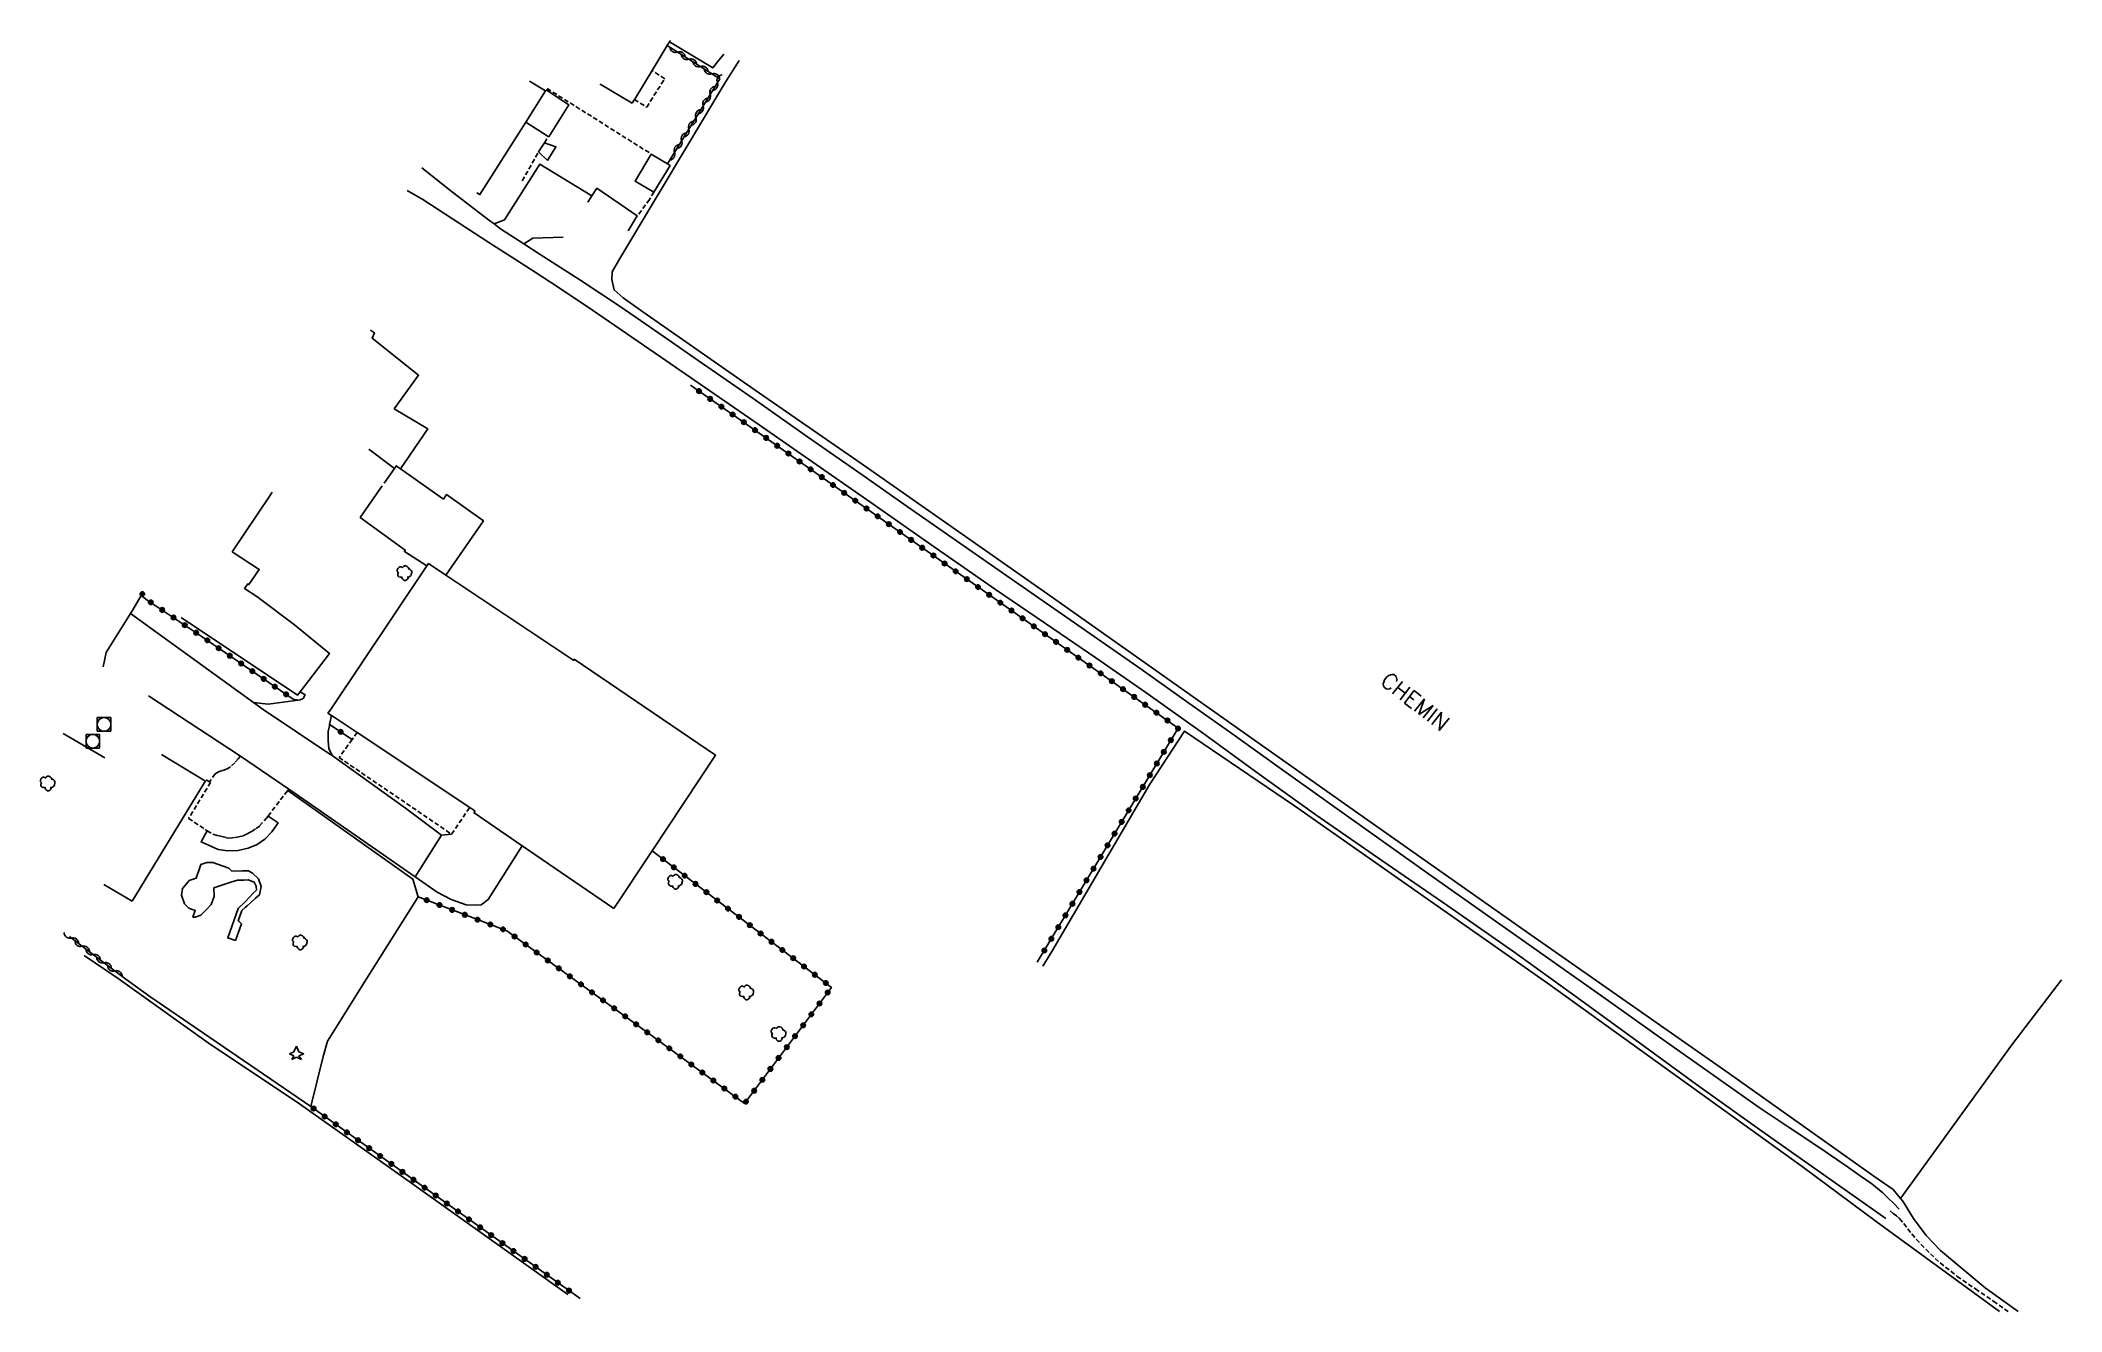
# Model space of a CAD drawing. Header units: millimetres. Extents: x 79010 to 79994, y 143000 to 143955.
# Drawn here: x 79772.1 to 79994.4, y 143000 to 143139.8 of the extents above; entities that cross this region are included whole.
import ezdxf
from ezdxf.enums import TextEntityAlignment as Align

# ---------------------------------------------------------------- set-up
doc = ezdxf.new("R2010")
doc.units = ezdxf.units.MM
doc.linetypes.add('DASHED', pattern=[0.75, 0.5, -0.25])
doc.layers.get('0').update_dxf_attribs({"linetype": 'CONTINUOUS'})
for name, color, linetype in [('W0014', 7, 'CONTINUOUS'), ('W0017', 7, 'CONTINUOUS'), ('W0070', 7, 'DASHED'), ('W0071', 7, 'CONTINUOUS'), ('W0101', 7, 'CONTINUOUS'), ('W0104', 1, 'CONTINUOUS'), ('W0105', 7, 'CONTINUOUS'), ('W0112', 1, 'DASHED'), ('W0300', 7, 'CONTINUOUS'), ('W0303', 7, 'CONTINUOUS'), ('W0310', 3, 'CONTINUOUS'), ('W0323', 7, 'CONTINUOUS'), ('W0330', 7, 'CONTINUOUS'), ('W0420', 7, 'CONTINUOUS'), ('W0515', 5, 'CONTINUOUS'), ('W0989', 7, 'CONTINUOUS')]:
    doc.layers.add(name, color=color, linetype=linetype)
doc.styles.get("Standard").update_dxf_attribs({"font": 'romans.shx', "width": 0.85})

msp = doc.modelspace()

# ---------------------------------------------------------------- texts
at = {"layer": 'W0989'}
msp.add_text('CHEMIN', height=1.75, rotation=321.8261, dxfattribs=at).set_placement((79923.34, 143067.1), align=Align.MIDDLE_CENTER)

# ---------------------------------------------------------------- blocks, each defined once
blk = doc.blocks.new('T303')
for p, q in [((-0.77, 0), (-0.28, 0.21)), ((-0.28, -0.21), (-0.77, 0)), ((-0.28, 0.21), (0, 0.83)), ((0, 0.83), (0.28, 0.21)), ((0.28, 0.21), (0.83, 0)), ((0.83, 0), (0.28, -0.21)), ((-0.49, -0.63), (-0.28, -0.21)), ((0, -0.35), (-0.49, -0.63)), ((0.56, -0.63), (0, -0.35)), ((0.28, -0.21), (0.56, -0.63))]:
    blk.add_line(p, q)
blk = doc.blocks.new('T300')
for p, q in [((-0.8, 0.51), (-0.86, 0.34)), ((-0.86, 0.34), (-0.86, 0.17)), ((-0.86, 0.17), (-0.74, 0.06)), ((-0.69, 0.63), (-0.8, 0.51)), ((-0.8, -0.06), (-0.74, 0.06)), ((-0.74, 0.06), (-0.69, 0.11)), ((-0.57, 0.69), (-0.69, 0.63)), ((-0.46, 0.69), (-0.57, 0.69)), ((-0.29, 0.63), (-0.46, 0.69)), ((-0.29, 0.63), (-0.17, 0.74)), ((-0.23, 0.57), (-0.29, 0.63)), ((-0.17, 0.74), (-0.06, 0.8)), ((-0.06, 0.8), (0.06, 0.8)), ((0.06, 0.8), (0.23, 0.74)), ((0.23, 0.74), (0.34, 0.63)), ((0.34, 0.63), (0.4, 0.51)), ((0.46, 0.46), (0.34, 0.46)), ((0.4, 0.51), (0.4, 0.46)), ((0.57, 0.4), (0.46, 0.46)), ((0.57, 0.4), (0.69, 0.29)), ((0.69, 0.29), (0.74, 0.17)), ((0.74, 0.06), (0.69, -0.17)), ((0.74, 0.17), (0.74, 0.06)), ((-0.8, -0.17), (-0.8, -0.06)), ((-0.8, -0.23), (-0.8, -0.17)), ((-0.74, -0.34), (-0.8, -0.23)), ((-0.69, -0.4), (-0.74, -0.34)), ((-0.51, -0.46), (-0.69, -0.4)), ((-0.4, -0.46), (-0.51, -0.46)), ((-0.4, -0.46), (-0.34, -0.46)), ((-0.34, -0.46), (-0.34, -0.4)), ((-0.34, -0.51), (-0.34, -0.46)), ((-0.29, -0.63), (-0.34, -0.51)), ((-0.17, -0.74), (-0.29, -0.63)), ((-0.06, -0.8), (-0.17, -0.74)), ((0.06, -0.8), (-0.06, -0.8)), ((0.17, -0.74), (0.06, -0.8)), ((0.23, -0.69), (0.17, -0.74)), ((0.29, -0.46), (0.23, -0.46)), ((0.29, -0.63), (0.23, -0.69)), ((0.46, -0.4), (0.29, -0.46)), ((0.34, -0.51), (0.29, -0.63)), ((0.34, -0.51), (0.34, -0.46)), ((0.57, -0.34), (0.46, -0.4)), ((0.63, -0.29), (0.57, -0.34)), ((0.69, -0.17), (0.63, -0.29))]:
    blk.add_line(p, q)
blk = doc.blocks.new('T420')
for p, q in [((0.75, 0.75), (-0.75, 0.75)), ((-0.75, 0.75), (-0.75, -0.75)), ((0.75, 0.75), (0.75, -0.75)), ((0.75, -0.75), (-0.75, -0.75))]:
    blk.add_line(p, q)
blk.add_ellipse((0, 0), major_axis=(-0.53, 0.53), ratio=1, start_param=3.926991, end_param=10.210176)
blk = doc.blocks.new('t310o')
at = {"color": 0, "linetype": 'Continuous'}
for centre, start, end in [((-0.5, 0.38), 216.8699, 323.1304), ((0.5, -0.37), 36.8699, 143.1303)]:
    blk.add_arc(centre, 0.625, start, end, dxfattribs=at)
blk = doc.blocks.new('t323o')
at = {"color": 0, "linetype": 'Continuous'}
for radius in [0.25, 0.15]:
    blk.add_circle((0, 0), radius, dxfattribs=at)

# ---------------------------------------------------------------- linework, layer by layer
at = {"layer": 'W0014'}
for points in [[(79779.35, 143072.51), (79779.45, 143072.67), (79782.02, 143076.8), (79782.27, 143077.2), (79783.2, 143078.75)], [(79779.02, 143070.91), (79779.35, 143072.51)]]:
    msp.add_lwpolyline(points, dxfattribs=at)
at = {"layer": 'W0017'}
for points in [[(79847.28, 143138.32), (79847.11, 143138.1), (79846.59, 143137.45), (79846.07, 143136.79), (79841.32, 143139.68)], [(79832.75, 143122.72), (79827.04, 143126.2), (79823.17, 143120.1), (79822.01, 143119.64)], [(79825.29, 143117.44), (79826.28, 143118.06), (79829.61, 143118.17)], [(79800.67, 143068.16), (79801.23, 143067.84), (79801.01, 143067.45), (79800.69, 143067.29), (79800.47, 143067.26), (79797.15, 143066.83), (79795.56, 143066.99)], [(79804.21, 143061.15), (79803.84, 143061.94), (79803.76, 143062.77), (79803.76, 143063.8), (79803.91, 143064.44), (79803.93, 143064.57), (79804.13, 143065.58)], [(79774.61, 143063.57), (79779.2, 143060.91)], [(79794.13, 143061.11), (79793.88, 143060.79)], [(79799.12, 143057.07), (79799.33, 143057.32), (79799.45, 143057.47)], [(79817.34, 143052.51), (79816.24, 143052.42)], [(79815.77, 143046.13), (79817.31, 143045.32), (79818.94, 143044.75), (79820.01, 143044.69), (79820.58, 143044.74), (79821.35, 143045.33), (79825.11, 143051.23)], [(79813.35, 143047.82), (79815.77, 143046.13)]]:
    msp.add_lwpolyline(points, dxfattribs=at)
at = {"layer": 'W0070'}
msp.add_lwpolyline([(79975.57, 143011.08), (79975.93, 143010.8), (79976.28, 143010.52), (79976.62, 143010.22), (79977.09, 143009.68), (79977.51, 143009.11), (79977.95, 143008.54), (79978.45, 143007.97), (79978.97, 143007.41), (79979.5, 143006.86), (79980.01, 143006.35), (79980.54, 143005.85), (79981.08, 143005.36), (79982.96, 143003.87), (79984.96, 143002.5), (79986.95, 143001.14), (79988.55, 143000)], dxfattribs=at)
at = {"layer": 'W0071'}
for points in [[(79976.56, 143011.28), (79975.97, 143011.88), (79975.38, 143012.48), (79974.77, 143013.06), (79973.55, 143014.04), (79972.28, 143014.94), (79971, 143015.83), (79967.75, 143018.07), (79964.46, 143020.26), (79961.19, 143022.46), (79955.55, 143026.4), (79949.95, 143030.38), (79944.35, 143034.37), (79938.01, 143038.84), (79931.66, 143043.31), (79925.33, 143047.79), (79919.59, 143051.86), (79913.86, 143055.94), (79908.12, 143060.02), (79903.15, 143063.57), (79898.18, 143067.11), (79893.19, 143070.65), (79887.55, 143074.58), (79881.9, 143078.5), (79876.25, 143082.42), (79871.67, 143085.62), (79867.09, 143088.83), (79862.51, 143092.03), (79856.5, 143096.23), (79850.5, 143100.43), (79844.48, 143104.61), (79841.58, 143106.62), (79838.69, 143108.62), (79835.78, 143110.61), (79831.44, 143113.47), (79827.07, 143116.29), (79825.29, 143117.44), (79822.71, 143119.1), (79822.01, 143119.64), (79821.41, 143120.09), (79817.45, 143123.13), (79814.08, 143125.79)], [(79812.47, 143123.32), (79814.17, 143122.32), (79821.42, 143117.61)], [(79821.42, 143117.61), (79823.97, 143115.97), (79826.52, 143114.33), (79829.06, 143112.68), (79832.83, 143110.16), (79836.58, 143107.6), (79840.32, 143105.03), (79845.76, 143101.29), (79851.18, 143097.53), (79856.6, 143093.77), (79863.46, 143088.99), (79870.31, 143084.21), (79877.17, 143079.44), (79882.68, 143075.67), (79888.21, 143071.91), (79893.7, 143068.11), (79899.95, 143063.65), (79906.17, 143059.13), (79912.41, 143054.65), (79919.66, 143049.61), (79926.94, 143044.62), (79934.18, 143039.57), (79940.9, 143034.74), (79947.59, 143029.85), (79954.28, 143024.99), (79957.62, 143022.6), (79960.97, 143020.22), (79964.32, 143017.84), (79967.91, 143015.3), (79971.51, 143012.76), (79975.11, 143010.23)], [(79816.24, 143052.42), (79812.26, 143055.37), (79804.21, 143061.15), (79803.96, 143061.32), (79796.62, 143066.23), (79795.56, 143066.99), (79782.02, 143076.8)], [(79783.99, 143067.74), (79794.13, 143061.11), (79794.25, 143061.03), (79799.45, 143057.47), (79799.76, 143057.25), (79813.35, 143047.82)], [(79813.35, 143047.82), (79816.24, 143052.42)]]:
    msp.add_lwpolyline(points, dxfattribs=at)
at = {"layer": 'W0101'}
for points in [[(79841.41, 143139.82), (79841.32, 143139.68), (79841.07, 143139.26), (79839.39, 143136.51), (79837.48, 143133.37), (79837.46, 143133.34), (79837.21, 143132.93)], [(79825.91, 143135.35), (79827.68, 143134.27), (79827.68, 143134.27), (79825.49, 143130.83), (79820.45, 143122.87), (79820.12, 143123.07), (79820.12, 143123.07)], [(79837.21, 143132.93), (79833.68, 143135.01), (79833.68, 143135.01)], [(79797.6, 143090.13), (79797.34, 143089.73), (79793.19, 143083.57)], [(79793.19, 143083.57), (79796.18, 143081.64), (79795.04, 143079.96), (79794.93, 143080.05), (79794.58, 143079.54), (79795.93, 143078.66), (79800.06, 143075.53), (79803.91, 143072.4), (79800.67, 143068.16), (79800.4, 143067.81), (79787.59, 143076.35)], [(79787.59, 143076.35), (79787.59, 143076.35)], [(79785.43, 143061.28), (79790.26, 143058.34), (79790.17, 143058.19), (79782.2, 143045.16)], [(79782.2, 143045.16), (79779.08, 143046.97)]]:
    msp.add_lwpolyline(points, dxfattribs=at)
msp.add_lwpolyline([(79787.59, 143076.35), (79787.59, 143076.35), (79787.59, 143076.35)], close=True, dxfattribs=at)
at = {"layer": 'W0104'}
for points in [[(79827.74, 143134.38), (79830.23, 143132.75), (79828.03, 143129.22), (79827.97, 143129.26), (79825.49, 143130.83)], [(79832.32, 143122.02), (79832.32, 143122.02), (79832.32, 143122.02), (79832.75, 143122.72), (79833.33, 143123.56), (79837.77, 143120.52), (79836.78, 143118.88)], [(79808.42, 143107.96), (79808.85, 143107.67), (79808.59, 143107.07), (79813.71, 143102.99), (79811.02, 143099.31)], [(79811.02, 143099.31), (79814.71, 143097.09), (79811.73, 143092.71)], [(79811.07, 143092.75), (79808.22, 143094.85)], [(79809.93, 143091.13), (79811.07, 143092.75), (79811.16, 143092.88), (79811.26, 143093.04), (79811.73, 143092.71), (79816.46, 143089.37)], [(79814.63, 143082.03), (79812.16, 143083.59), (79812.25, 143083.76), (79807.3, 143087.36), (79809.71, 143090.82)], [(79816.46, 143089.37), (79816.78, 143089.87), (79820.84, 143086.97), (79816.72, 143081)], [(79816.46, 143089.37), (79816.46, 143089.37)]]:
    msp.add_lwpolyline(points, dxfattribs=at)
for points in [[(79839.59, 143123.14), (79837.54, 143124.34), (79839.31, 143127.32), (79841.08, 143126.23), (79841.38, 143126.05)], [(79811.02, 143099.31), (79811.02, 143099.31), (79811.02, 143099.31)], [(79835.2, 143044.34), (79825.11, 143051.23), (79819.81, 143054.85), (79819.91, 143055.07), (79819.34, 143055.45), (79806.95, 143063.7), (79804.55, 143065.3), (79804.13, 143065.58), (79803.74, 143065.84), (79804.03, 143066.19), (79814.63, 143082.03), (79814.8, 143082.28), (79816.72, 143081), (79830.77, 143071.63), (79830.82, 143071.75), (79846.38, 143061.2), (79839.4, 143050.68)]]:
    msp.add_lwpolyline(points, close=True, dxfattribs=at)
at = {"layer": 'W0105'}
msp.add_lwpolyline([(79827.88, 143126.61), (79826.9, 143127.56), (79827.55, 143128.55), (79828.82, 143128.12)], close=True, dxfattribs=at)
msp.add_lwpolyline([(79797.15, 143054.51), (79798.25, 143053.75), (79797.57, 143052.76), (79796.81, 143051.95), (79795.94, 143051.37), (79794.98, 143050.98), (79793.86, 143050.73), (79792.7, 143050.68), (79791.68, 143050.82), (79789.78, 143051.66), (79790.46, 143052.88)], dxfattribs=at)
at = {"layer": 'W0112'}
for points in [[(79838.8, 143132.48), (79840.79, 143135.61), (79839.39, 143136.51)], [(79827.85, 143134.54), (79839.31, 143127.32)], [(79837.46, 143133.34), (79838.8, 143132.48)], [(79827.55, 143128.55), (79827.97, 143129.26)], [(79825.1, 143124.37), (79825.1, 143124.37), (79825.1, 143124.37), (79825.1, 143124.37), (79826.9, 143127.56)], [(79839.59, 143123.14), (79839.11, 143122.33), (79837.77, 143120.52)], [(79806.95, 143063.7), (79806.39, 143062.93), (79804.96, 143060.95), (79817.34, 143052.51), (79819.34, 143055.45)], [(79793.88, 143060.79), (79793.5, 143060.37), (79793.02, 143059.92), (79792.65, 143059.7), (79792.16, 143059.5), (79791.7, 143059.37), (79791.33, 143059.15), (79790.73, 143058.27)], [(79790.35, 143058.48), (79790.73, 143058.27), (79790.83, 143058.21), (79788.41, 143054.24), (79790.26, 143053.02), (79790.26, 143053), (79790.46, 143052.88), (79791.08, 143052.5), (79791.61, 143052.36), (79792.08, 143052.24), (79792.55, 143052.13), (79792.54, 143052.11), (79792.96, 143052.07), (79793.52, 143052.15), (79793.52, 143052.16), (79793.93, 143052.22), (79794.47, 143052.36), (79794.49, 143052.36), (79794.92, 143052.57), (79795.35, 143052.8), (79795.37, 143052.8), (79795.84, 143053.13), (79796.21, 143053.41), (79796.22, 143053.42), (79796.94, 143054.24), (79797.15, 143054.51), (79799.12, 143057.07)]]:
    msp.add_lwpolyline(points, dxfattribs=at)
at = {"layer": 'W0310'}
for points in [[(79841.08, 143126.23), (79846.84, 143135.6), (79841.07, 143139.26)], [(79781.52, 143036.58), (79778.43, 143038.87), (79775.32, 143041.24)]]:
    msp.add_lwpolyline(points, dxfattribs=at)
at = {"layer": 'W0323'}
for points in [[(79881.76, 143038.43), (79897.27, 143064.19), (79875.45, 143079.56), (79849.46, 143097.84), (79843.61, 143101.9)], [(79800.47, 143067.26), (79799.9, 143067.38), (79789.79, 143074.3), (79783.87, 143078.27), (79783.2, 143078.75), (79783.44, 143079.13)], [(79806.39, 143062.93), (79803.93, 143064.57)], [(79813.65, 143045.61), (79819.23, 143043.48), (79823.4, 143041.89), (79839.05, 143030.59), (79849.57, 143022.9), (79859.13, 143035.66), (79839.4, 143050.68)], [(79831.48, 143001.44), (79801.86, 143022.55)]]:
    msp.add_lwpolyline(points, dxfattribs=at)
at = {"layer": 'W0330'}
for points in [[(79989.66, 143000), (79986.04, 143002.61), (79981.11, 143006.72), (79979.55, 143008.36), (79978.15, 143010.25), (79976.96, 143012.14), (79976.71, 143012.44), (79975.9, 143013.43), (79973.8, 143014.88), (79957.88, 143026.2), (79935.32, 143041.96), (79916.14, 143055.46), (79898.55, 143067.89), (79882.93, 143078.9), (79862.98, 143092.88), (79850.27, 143101.68), (79838.39, 143109.95), (79836.21, 143111.52), (79835.22, 143112.37), (79834.95, 143113.51), (79835, 143114.37), (79835.86, 143115.82), (79847.38, 143135.11), (79848.97, 143137.63)], [(79882.39, 143037.99), (79883.35, 143039.62), (79894.14, 143058.02), (79897.97, 143063.86), (79910.05, 143055.64), (79937.89, 143036.11), (79965.92, 143015.96), (79974.06, 143009.89), (79987.6, 143000)], [(79799.33, 143057.32), (79813.06, 143047.57), (79813.65, 143045.61)], [(79781.52, 143036.58), (79784.16, 143034.64), (79801.86, 143022.55), (79803.21, 143028.07), (79803.69, 143029.76), (79807.99, 143036.6), (79813.65, 143045.61)], [(79830.12, 143001.89), (79811.29, 143015.29), (79800.61, 143022.86), (79790.56, 143029.56), (79780.66, 143036.63), (79776.94, 143039.15)], [(79994.44, 143036.5), (79988.98, 143029.34), (79976.71, 143012.44)]]:
    msp.add_lwpolyline(points, dxfattribs=at)
at = {"layer": 'W0515'}
for points in [[(79793.57, 143040.82), (79792.74, 143041.12), (79793.88, 143044.32), (79794.59, 143045.05), (79795.14, 143045.62), (79795.49, 143045.98), (79795.88, 143046.37), (79795.85, 143046.78), (79795.63, 143047.24), (79794.96, 143047.48), (79794.5, 143047.47), (79793.79, 143047.46), (79793.06, 143047.22), (79791.2, 143046.61), (79791.21, 143045.64), (79790.9, 143044.78), (79790.41, 143044.28), (79789.76, 143043.61), (79789.12, 143043.4), (79788.89, 143043.39), (79789.14, 143044.11), (79788.43, 143044.36), (79787.95, 143044.84), (79787.63, 143045.8), (79787.76, 143046.54), (79788.17, 143047.04), (79788.49, 143047.42), (79789.23, 143047.67), (79789.61, 143048.73), (79789.76, 143049.16), (79790.42, 143049.38), (79791.09, 143049.39), (79792.2, 143048.99), (79792.84, 143048.77), (79792.97, 143048.64), (79793.17, 143048.44), (79794.36, 143048.47), (79795.02, 143048.48), (79795.46, 143048.23), (79796.12, 143047.59), (79796.4, 143046.74), (79796.21, 143045.85), (79795.79, 143045.47), (79795.27, 143045), (79794.86, 143044.64), (79794.62, 143044.43), (79794.27, 143044.11), (79793.87, 143042.99), (79793.97, 143042.89), (79794.22, 143042.65)], [(79792.73, 143041.09), (79792.74, 143041.12), (79792.73, 143041.12)]]:
    msp.add_lwpolyline(points, close=True, dxfattribs=at)

# ---------------------------------------------------------------- block references
at = {"layer": 'W0300'}
for p in [(79812.22, 143081.23), (79772.97, 143058.09), (79841.99, 143047.27), (79800.71, 143040.6), (79849.81, 143035.1), (79853.37, 143030.53)]:
    msp.add_blockref('T300', p, dxfattribs=at)
at = {"layer": 'W0303'}
msp.add_blockref('T303', (79800.27, 143028.35), dxfattribs=at)
at = {"layer": 'W0310'}
for p, rotation in [((79842.19, 143138.55), 147.5641973152634), ((79843.45, 143137.75), 147.5641973152634), ((79844.72, 143136.95), 147.5641973152634), ((79845.98, 143136.14), 147.5641973152634), ((79846.58, 143135.18), 58.43996477360936), ((79845.01, 143132.62), 58.43996477360936), ((79845.79, 143133.9), 58.43996477360936), ((79844.22, 143131.35), 58.43996477360936), ((79842.65, 143128.79), 58.43996477360936), ((79843.44, 143130.07), 58.43996477360936), ((79841.87, 143127.51), 58.43996477360936), ((79775.52, 143041.09), 142.6133338389927), ((79776.72, 143040.18), 142.6133338389927), ((79777.91, 143039.27), 142.6133338389927), ((79779.11, 143038.37), 143.4911239429486), ((79780.31, 143037.47), 143.4911239429486)]:
    msp.add_blockref('t310o', p, dxfattribs=dict(at, rotation=rotation))
at = {"layer": 'W0323'}
for p, rotation in [((79844.55, 143101.25), 145.2426230152944), ((79845.79, 143100.39), 145.2426230152944), ((79847.02, 143099.54), 145.2426230152944), ((79848.25, 143098.68), 145.2426230152944), ((79849.48, 143097.83), 144.8772237419638), ((79850.71, 143096.96), 144.8772237419638), ((79851.94, 143096.1), 144.8772237419638), ((79853.16, 143095.24), 144.8772237419638), ((79854.39, 143094.38), 144.8772237419638), ((79855.62, 143093.51), 144.8772237419638), ((79856.84, 143092.65), 144.8772237419638), ((79858.07, 143091.79), 144.8772237419638), ((79859.3, 143090.92), 144.8772237419638), ((79860.53, 143090.06), 144.8772237419638), ((79861.75, 143089.2), 144.8772237419638), ((79862.98, 143088.33), 144.8772237419638), ((79864.21, 143087.47), 144.8772237419638), ((79865.43, 143086.61), 144.8772237419638), ((79866.66, 143085.75), 144.8772237419638), ((79867.89, 143084.88), 144.8772237419638), ((79869.11, 143084.02), 144.8772237419638), ((79870.34, 143083.16), 144.8772237419638), ((79871.57, 143082.29), 144.8772237419638), ((79872.79, 143081.43), 144.8772237419638), ((79874.02, 143080.57), 144.8772237419638), ((79783.32, 143078.93), 58.78352563569654), ((79784.25, 143078.01), 146.1829206868162), ((79875.25, 143079.7), 144.8772237419638), ((79876.47, 143078.84), 144.8338830179093), ((79877.7, 143077.98), 144.8338830179093), ((79785.5, 143077.18), 146.1829206868162), ((79786.75, 143076.34), 146.1829206868162), ((79787.99, 143075.51), 146.1829206868162), ((79878.93, 143077.11), 144.8338830179093), ((79880.15, 143076.25), 144.8338830179093), ((79881.38, 143075.38), 144.8338830179093), ((79789.24, 143074.67), 146.1829206868162), ((79790.48, 143073.83), 145.5599082641378), ((79882.61, 143074.52), 144.8338830179093), ((79883.83, 143073.66), 144.8338830179093), ((79791.72, 143072.98), 145.5599082641378), ((79792.95, 143072.14), 145.5599082641378), ((79794.19, 143071.29), 145.5599082641378), ((79885.06, 143072.79), 144.8338830179093), ((79886.28, 143071.93), 144.8338830179093), ((79887.51, 143071.07), 144.8338830179093), ((79795.43, 143070.44), 145.5599082641378), ((79796.67, 143069.59), 145.5599082641378), ((79797.9, 143068.74), 145.5599082641378), ((79888.74, 143070.2), 144.8338830179093), ((79889.96, 143069.34), 144.8338830179093), ((79799.14, 143067.89), 145.5599082641378), ((79891.19, 143068.47), 144.8338830179093), ((79892.42, 143067.61), 144.8338830179093), ((79893.64, 143066.75), 144.8338830179093), ((79894.87, 143065.88), 144.8338830179093), ((79896.09, 143065.02), 144.8338830179093), ((79805.14, 143063.77), 146.4014764048596), ((79896.46, 143062.85), 58.94934542478476), ((79897.24, 143064.14), 58.94934542478476), ((79894.92, 143060.28), 58.94934542478476), ((79895.69, 143061.57), 58.94934542478476), ((79893.37, 143057.71), 58.94934542478476), ((79894.14, 143059), 58.94934542478476), ((79892.59, 143056.43), 58.94934542478476), ((79891.05, 143053.86), 58.94934542478476), ((79891.82, 143055.14), 58.94934542478476), ((79889.5, 143051.29), 58.94934542478476), ((79890.27, 143052.57), 58.94934542478476), ((79840.59, 143049.77), 142.7230056678818), ((79841.79, 143048.86), 142.7230056678818), ((79887.95, 143048.72), 58.94934542478476), ((79888.73, 143050), 58.94934542478476), ((79842.98, 143047.95), 142.7230056678818), ((79844.17, 143047.04), 142.7230056678818), ((79887.18, 143047.43), 58.94934542478476), ((79814.6, 143045.25), 339.0968548453567), ((79816, 143044.72), 339.0968548453567), ((79845.37, 143046.13), 142.7230056678818), ((79846.56, 143045.22), 142.7230056678818), ((79847.75, 143044.32), 142.7230056678818), ((79885.63, 143044.86), 58.94934542478476), ((79886.4, 143046.15), 58.94934542478476), ((79817.4, 143044.18), 339.0968548453567), ((79818.8, 143043.65), 339.0968548453567), ((79820.2, 143043.11), 339.0673992147808), ((79821.6, 143042.58), 339.0673992147808), ((79848.95, 143043.41), 142.7230056678818), ((79850.14, 143042.5), 142.7230056678818), ((79884.08, 143042.29), 58.94934542478476), ((79884.86, 143043.58), 58.94934542478476), ((79823, 143042.04), 339.0673992147808), ((79824.27, 143041.26), 324.1568645031807), ((79825.49, 143040.38), 324.1568645031807), ((79851.33, 143041.59), 142.7230056678818), ((79852.53, 143040.68), 142.7230056678818), ((79883.31, 143041.01), 58.94934542478476), ((79826.7, 143039.5), 324.1568645031807), ((79827.92, 143038.62), 324.1568645031807), ((79829.14, 143037.75), 324.1568645031807), ((79853.72, 143039.77), 142.7230056678818), ((79854.92, 143038.87), 142.7230056678818), ((79856.11, 143037.96), 142.7230056678818), ((79882.54, 143039.72), 58.94934542478476), ((79830.35, 143036.87), 324.1568645031807), ((79831.57, 143035.99), 324.1568645031807), ((79857.3, 143037.05), 142.7230056678818), ((79858.5, 143036.14), 142.7230056678818), ((79832.78, 143035.11), 324.1568645031807), ((79834, 143034.23), 324.1568645031807), ((79835.22, 143033.35), 324.1568645031807), ((79857.81, 143033.89), 53.15238580215374), ((79858.71, 143035.1), 53.15238580215374), ((79836.43, 143032.48), 324.1568645031807), ((79837.65, 143031.6), 324.1568645031807), ((79856.01, 143031.49), 53.15238580215374), ((79856.91, 143032.69), 53.15238580215374), ((79838.86, 143030.72), 324.1568645031807), ((79840.08, 143029.84), 323.8536908324573), ((79841.29, 143028.95), 323.8536908324573), ((79854.21, 143029.09), 53.15238580215374), ((79855.11, 143030.29), 53.15238580215374), ((79842.5, 143028.07), 323.8536908324573), ((79843.71, 143027.18), 323.8536908324573), ((79852.41, 143026.69), 53.15238580215374), ((79853.31, 143027.89), 53.15238580215374), ((79844.92, 143026.3), 323.8536908324573), ((79846.13, 143025.41), 323.8536908324573), ((79847.34, 143024.53), 323.8536908324573), ((79850.62, 143024.29), 53.15238580215374), ((79851.52, 143025.49), 53.15238580215374), ((79802.16, 143022.33), 144.5188337529083), ((79848.56, 143023.64), 323.8536908324573), ((79849.72, 143023.09), 53.15238580215374), ((79803.38, 143021.46), 144.5188337529083), ((79804.6, 143020.59), 144.5188337529083), ((79805.83, 143019.72), 144.5188337529083), ((79807.05, 143018.85), 144.5188337529083), ((79808.27, 143017.98), 144.5188337529083), ((79809.49, 143017.11), 144.5188337529083), ((79810.71, 143016.24), 144.5188337529083), ((79811.93, 143015.37), 144.5188337529083), ((79813.15, 143014.5), 144.5188337529083), ((79814.38, 143013.63), 144.5188337529083), ((79815.6, 143012.76), 144.5188337529083), ((79816.82, 143011.89), 144.5188337529083), ((79818.04, 143011.02), 144.5188337529083), ((79819.26, 143010.15), 144.5188337529083), ((79820.48, 143009.27), 144.5188337529083), ((79821.7, 143008.4), 144.5188337529083), ((79822.93, 143007.53), 144.5188337529083), ((79824.15, 143006.66), 144.5188337529083), ((79825.37, 143005.79), 144.5188337529083), ((79826.59, 143004.92), 144.5188337529083), ((79827.81, 143004.05), 144.5188337529083), ((79829.03, 143003.18), 144.5188337529083), ((79830.26, 143002.31), 144.5188337529083)]:
    msp.add_blockref('t323o', p, dxfattribs=dict(at, rotation=rotation))
at = {"layer": 'W0420'}
for p in [(79779.12, 143064.58), (79777.88, 143062.74)]:
    msp.add_blockref('T420', p, dxfattribs=at)

msp.set_redraw_order([(e.dxf.handle, doc.entitydb.next_handle()) for e in msp.query("TEXT MTEXT ATTDEF DIMENSION ARC_DIMENSION")])  # texts and dimensions are drawn at this point

doc.saveas('drawing.dxf')
